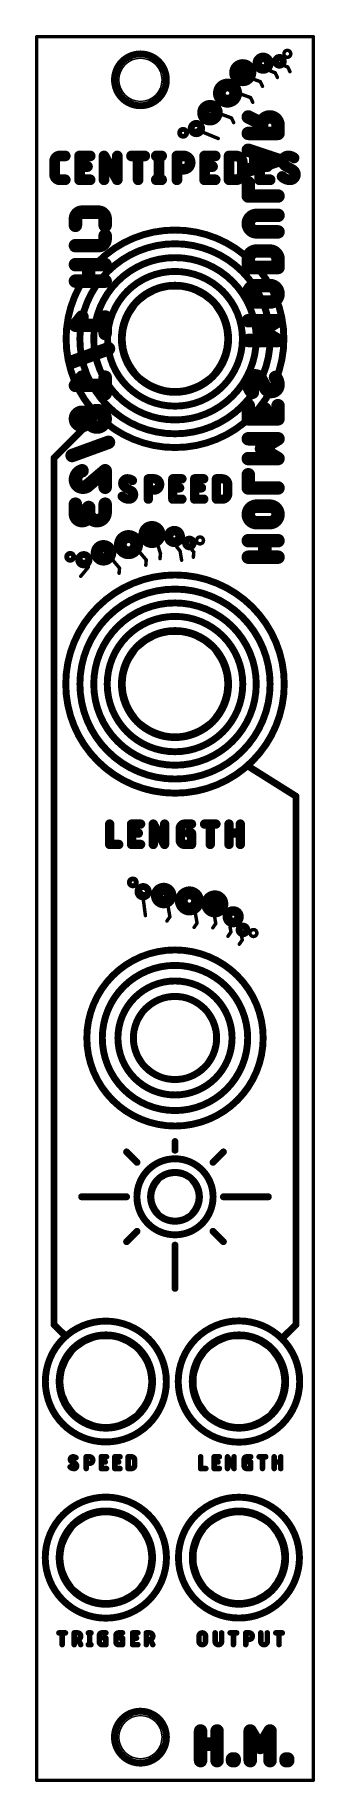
# Model space of a CAD drawing. Extents: x -0.01 to 0.81, y -0.01 to 5.06.
import ezdxf

# ---------------------------------------------------------------- set-up
doc = ezdxf.new("R2010")
doc.units = 0
for name, color, linetype in [('1', 12, 'CONTINUOUS'), ('16', 132, 'CONTINUOUS'), ('20', 31, 'CONTINUOUS'), ('25', 253, 'CONTINUOUS'), ('26', 253, 'CONTINUOUS')]:
    doc.layers.add(name, color=color, linetype=linetype)

msp = doc.modelspace()

# ---------------------------------------------------------------- linework, layer by layer
at = {"layer": '1', "const_width": 0.01}
for points in [[(0, 0), (0, 5.05)], [(0, 5.05), (0.8, 5.05)], [(0.8, 5.05), (0.8, 0)], [(0.8, 0), (0, 0)]]:
    msp.add_lwpolyline(points, dxfattribs=at)
at = {"layer": '1', "const_width": 0.005}
for points in [[(0.0025, 5.05, 1), (-0.0025, 5.05)], [(0, 5.0525, 1), (0, 5.0475)], [(0.8025, 5.05, 1), (0.7975, 5.05)], [(0.8, 5.0475, 1), (0.8, 5.0525)], [(0, 0.0025, 1), (0, -0.0025)], [(-0.0025, 0, 1), (0.0025, 0)], [(0.7975, 0, 1), (0.8025, 0)], [(0.8, -0.0025, 1), (0.8, 0.0025)]]:
    msp.add_lwpolyline(points, format="xyb", dxfattribs=at)
at = {"layer": '16', "const_width": 0.01}
for points in [[(0, 0), (0, 5.05)], [(0, 5.05), (0.8, 5.05)], [(0.8, 5.05), (0.8, 0)], [(0.8, 0), (0, 0)]]:
    msp.add_lwpolyline(points, dxfattribs=at)
at = {"layer": '16', "const_width": 0.005}
for points in [[(0.0025, 5.05, 1), (-0.0025, 5.05)], [(0, 5.0525, 1), (0, 5.0475)], [(0.8025, 5.05, 1), (0.7975, 5.05)], [(0.8, 5.0475, 1), (0.8, 5.0525)], [(0, 0.0025, 1), (0, -0.0025)], [(-0.0025, 0, 1), (0.0025, 0)], [(0.7975, 0, 1), (0.8025, 0)], [(0.8, -0.0025, 1), (0.8, 0.0025)]]:
    msp.add_lwpolyline(points, format="xyb", dxfattribs=at)
at = {"layer": '20', "const_width": 0.006}
for points in [[(0, 0), (0, 5.05)], [(0.8, 5.05), (0, 5.05)], [(0.8, 5.05), (0.8, 0)], [(0.8, 0), (0, 0)]]:
    msp.add_lwpolyline(points, dxfattribs=at)
at = {"layer": '20', "const_width": 0.003}
for points in [[(0.0015, 5.05, 1), (-0.0015, 5.05)], [(0, 5.0515, 1), (0, 5.0485)], [(0.8015, 5.05, 1), (0.7985, 5.05)], [(0.8, 5.0485, 1), (0.8, 5.0515)], [(0, 0.0015, 1), (0, -0.0015)], [(-0.0015, 0, 1), (0.0015, 0)], [(0.7985, 0, 1), (0.8015, 0)], [(0.8, -0.0015, 1), (0.8, 0.0015)]]:
    msp.add_lwpolyline(points, format="xyb", dxfattribs=at)
at = {"layer": '20'}
for centre, radius in [((0.3, 4.925), 0.0625), ((0.4, 4.175), 0.145), ((0.4, 3.175), 0.145), ((0.4, 2.15), 0.1125), ((0.4, 1.69), 0.0625), ((0.2, 1.155), 0.125), ((0.585, 1.155), 0.125), ((0.2, 0.645), 0.125), ((0.585, 0.645), 0.125), ((0.3, 0.125), 0.0625)]:
    msp.add_circle(centre, radius, dxfattribs=at)
at = {"layer": '25'}
for points, const_width in [([(0.3, 4.85, 1), (0.3, 5, 1), (0.3, 4.85)], 0.02), ([(0.724988, 4.995374, 1), (0.724988, 5.005374, 1), (0.724988, 4.995374)], 0.02), ([(0.595992, 4.916584, 1), (0.595992, 4.974893, 1), (0.595992, 4.916584)], 0.02), ([(0.595992, 4.929927, 1), (0.595992, 4.96155, 1), (0.595992, 4.929927)], 0.02), ([(0.595992, 4.935739, 1), (0.595992, 4.955739, 1), (0.595992, 4.935739)], 0.02), ([(0.654902, 4.952593, 1), (0.654902, 4.993824, 1), (0.654902, 4.952593)], 0.02), ([(0.654902, 4.966138, 1), (0.654902, 4.98028, 1), (0.654902, 4.966138)], 0.02), ([(0.702025, 4.967452, 1), (0.702025, 4.989812, 1), (0.702025, 4.967452)], 0.02), ([(0.713751, 4.9695, 1), (0.712041, 4.964801)], 0.005), ([(0.728451, 4.96337, 1), (0.72392, 4.961257)], 0.005), ([(0.72533, 4.959964, 1), (0.72704, 4.964663)], 0.005), ([(0.551874, 4.854532, 1), (0.551874, 4.918563, 1), (0.551874, 4.854532)], 0.02), ([(0.551874, 4.870736, 1), (0.551874, 4.902359, 1), (0.551874, 4.870736)], 0.02), ([(0.627652, 4.929351, 1), (0.625942, 4.924652)], 0.005), ([(0.648996, 4.920803, 1), (0.644465, 4.91869)], 0.005), ([(0.645876, 4.917397, 1), (0.647586, 4.922096)], 0.005), ([(0.650804, 4.905095, 1), (0.655336, 4.907208)], 0.005), ([(0.677499, 4.952595, 1), (0.675789, 4.947896)], 0.005), ([(0.692199, 4.946465, 1), (0.687667, 4.944352)], 0.005), ([(0.689078, 4.94306, 1), (0.690788, 4.947758)], 0.005), ([(0.694006, 4.930758, 1), (0.698538, 4.932871)], 0.005), ([(0.730259, 4.947662, 1), (0.73479, 4.949775)], 0.005), ([(0.501111, 4.802849, 1), (0.501111, 4.856701, 1), (0.501111, 4.802849)], 0.02), ([(0.551874, 4.881548, 1), (0.551874, 4.891548, 1), (0.551874, 4.881548)], 0.02), ([(0.592902, 4.885562, 1), (0.591192, 4.880864)], 0.005), ([(0.620891, 4.874596, 1), (0.61636, 4.872483)], 0.005), ([(0.61777, 4.87119, 1), (0.619481, 4.875888)], 0.005), ([(0.622699, 4.858888, 1), (0.62723, 4.861001)], 0.005), ([(0.461829, 4.768873, 1), (0.461829, 4.798873, 1), (0.461829, 4.768873)], 0.02), ([(0.501111, 4.818595, 1), (0.501111, 4.840955, 1), (0.501111, 4.818595)], 0.02), ([(0.537607, 4.826677, 1), (0.535897, 4.821978)], 0.005), ([(0.565597, 4.81571, 1), (0.561065, 4.813597)], 0.005), ([(0.562476, 4.812304, 1), (0.564186, 4.817003)], 0.005), ([(0.423464, 4.764429, 1), (0.423464, 4.778571, 1), (0.423464, 4.764429)], 0.02), ([(0.459716, 4.783405, 1), (0.459716, 4.793405, 1), (0.459716, 4.783405)], 0.02), ([(0.484836, 4.774395, 1), (0.482917, 4.769778)], 0.005), ([(0.524041, 4.752691, 1), (0.525959, 4.757309)], 0.005), ([(0.567404, 4.800003, 1), (0.571936, 4.802116)], 0.005), ([(0.06716, 4.7045, 0.414211), (0.051826, 4.689167)], 0.031), ([(0.06716, 4.71225, 1), (0.06716, 4.69675)], 0.0155), ([(0.06716, 4.69675, 1), (0.06716, 4.71225)], 0.0155), ([(0.082493, 4.69675, 1), (0.082493, 4.71225)], 0.0155), ([(0.13166, 4.7045, 1), (0.11616, 4.7045)], 0.0155), ([(0.12391, 4.71225, 1), (0.12391, 4.69675)], 0.0155), ([(0.154576, 4.69675, 1), (0.154576, 4.71225)], 0.0155), ([(0.202472, 4.7045, 1), (0.186972, 4.7045)], 0.0155), ([(0.201496, 4.708264, 1), (0.187947, 4.700736)], 0.0155), ([(0.240805, 4.7045, 1), (0.225305, 4.7045)], 0.0155), ([(0.274181, 4.71225, 1), (0.274181, 4.69675)], 0.0155), ([(0.301098, 4.7045, 1), (0.285598, 4.7045)], 0.0155), ([(0.312515, 4.69675, 1), (0.312515, 4.71225)], 0.0155), ([(0.345961, 4.71225, 1), (0.345961, 4.69675)], 0.0155), ([(0.361378, 4.7045, 1), (0.345878, 4.7045)], 0.0155), ([(0.361294, 4.69675, 1), (0.361294, 4.71225)], 0.0155), ([(0.413304, 4.7045, 1), (0.397804, 4.7045)], 0.0155), ([(0.405554, 4.71225, 1), (0.405554, 4.69675)], 0.0155), ([(0.424721, 4.666167, 1), (0.424721, 4.7045)], 0.031), ([(0.424721, 4.71225, 1), (0.424721, 4.69675)], 0.0155), ([(0.424721, 4.69675, 1), (0.424721, 4.71225)], 0.0155), ([(0.493339, 4.7045, 1), (0.477839, 4.7045)], 0.0155), ([(0.485589, 4.71225, 1), (0.485589, 4.69675)], 0.0155), ([(0.516255, 4.69675, 1), (0.516255, 4.71225)], 0.0155), ([(0.564151, 4.7045, 1), (0.548651, 4.7045)], 0.0155), ([(0.556401, 4.71225, 1), (0.556401, 4.69675)], 0.0155), ([(0.594734, 4.685333, 0.414214), (0.575567, 4.7045)], 0.031), ([(0.575567, 4.71225, 1), (0.575567, 4.69675)], 0.0155), ([(0.575567, 4.69675, 1), (0.575567, 4.71225)], 0.0155), ([(0.652258, 4.7045, 1), (0.636758, 4.7045)], 0.0155), ([(0.644508, 4.71225, 1), (0.644508, 4.69675)], 0.0155), ([(0.675175, 4.69675, 1), (0.675175, 4.71225)], 0.0155), ([(0.72709, 4.7045, 0.414214), (0.711757, 4.689167)], 0.031), ([(0.74434, 4.69875, 0.162278), (0.72709, 4.7045)], 0.031), ([(0.72709, 4.71225, 1), (0.72709, 4.69675)], 0.0155), ([(0.72709, 4.69675, 1), (0.72709, 4.71225)], 0.0155), ([(0.73969, 4.69255, 1), (0.74899, 4.70495)], 0.0155), ([(0.059576, 4.689167, 1), (0.044076, 4.689167)], 0.0155), ([(0.044076, 4.689167, 1), (0.059576, 4.689167)], 0.0155), ([(0.051826, 4.650833, 0.414214), (0.06716, 4.6355)], 0.031), ([(0.059576, 4.650833, 1), (0.044076, 4.650833)], 0.0155), ([(0.044076, 4.650833, 1), (0.059576, 4.650833)], 0.0155), ([(0.12391, 4.681583, 1), (0.12391, 4.666083)], 0.0155), ([(0.14691, 4.666083, 1), (0.14691, 4.681583)], 0.0155), ([(0.405554, 4.673917, 1), (0.405554, 4.658417)], 0.0155), ([(0.424721, 4.673917, 1), (0.424721, 4.658417)], 0.0155), ([(0.424721, 4.658417, 1), (0.424721, 4.673917)], 0.0155), ([(0.485589, 4.681583, 1), (0.485589, 4.666083)], 0.0155), ([(0.508589, 4.666083, 1), (0.508589, 4.681583)], 0.0155), ([(0.575567, 4.6355, 0.414214), (0.594734, 4.654667)], 0.031), ([(0.602484, 4.685333, 1), (0.586984, 4.685333)], 0.0155), ([(0.586984, 4.685333, 1), (0.602484, 4.685333)], 0.0155), ([(0.602484, 4.654667, 1), (0.586984, 4.654667)], 0.0155), ([(0.586984, 4.654667, 1), (0.602484, 4.654667)], 0.0155), ([(0.644508, 4.681583, 1), (0.644508, 4.666083)], 0.0155), ([(0.667508, 4.666083, 1), (0.667508, 4.681583)], 0.0155), ([(0.70984, 4.645083, 0.200003), (0.73284, 4.6355)], 0.031), ([(0.715343, 4.65054, 1), (0.704337, 4.639626)], 0.0155), ([(0.711757, 4.689167, 0.265567), (0.719424, 4.67575)], 0.031), ([(0.719507, 4.689167, 1), (0.704007, 4.689167)], 0.0155), ([(0.704007, 4.689167, 1), (0.719507, 4.689167)], 0.0155), ([(0.723135, 4.682554, 1), (0.715712, 4.668946)], 0.0155), ([(0.715489, 4.669073, 1), (0.723358, 4.682427)], 0.0155), ([(0.73284, 4.6355, 0.414211), (0.748174, 4.650833)], 0.031), ([(0.744441, 4.670927, 1), (0.736572, 4.657573)], 0.0155), ([(0.748174, 4.650833, 0.265565), (0.740507, 4.66425)], 0.031), ([(0.736796, 4.657446, 1), (0.744218, 4.671054)], 0.0155), ([(0.755924, 4.650833, 1), (0.740424, 4.650833)], 0.0155), ([(0.740424, 4.650833, 1), (0.755924, 4.650833)], 0.0155), ([(0.06716, 4.64325, 1), (0.06716, 4.62775)], 0.0155), ([(0.06716, 4.62775, 1), (0.06716, 4.64325)], 0.0155), ([(0.082493, 4.62775, 1), (0.082493, 4.64325)], 0.0155), ([(0.12391, 4.64325, 1), (0.12391, 4.62775)], 0.0155), ([(0.11616, 4.6355, 1), (0.13166, 4.6355)], 0.0155), ([(0.154576, 4.62775, 1), (0.154576, 4.64325)], 0.0155), ([(0.186972, 4.6355, 1), (0.202472, 4.6355)], 0.0155), ([(0.225305, 4.6355, 1), (0.240805, 4.6355)], 0.0155), ([(0.22628, 4.631736, 1), (0.23983, 4.639264)], 0.0155), ([(0.285598, 4.6355, 1), (0.301098, 4.6355)], 0.0155), ([(0.345961, 4.64325, 1), (0.345961, 4.62775)], 0.0155), ([(0.345878, 4.6355, 1), (0.361378, 4.6355)], 0.0155), ([(0.361294, 4.62775, 1), (0.361294, 4.64325)], 0.0155), ([(0.397804, 4.6355, 1), (0.413304, 4.6355)], 0.0155), ([(0.485589, 4.64325, 1), (0.485589, 4.62775)], 0.0155), ([(0.477839, 4.6355, 1), (0.493339, 4.6355)], 0.0155), ([(0.516255, 4.62775, 1), (0.516255, 4.64325)], 0.0155), ([(0.556401, 4.64325, 1), (0.556401, 4.62775)], 0.0155), ([(0.548651, 4.6355, 1), (0.564151, 4.6355)], 0.0155), ([(0.575567, 4.64325, 1), (0.575567, 4.62775)], 0.0155), ([(0.575567, 4.62775, 1), (0.575567, 4.64325)], 0.0155), ([(0.644508, 4.64325, 1), (0.644508, 4.62775)], 0.0155), ([(0.636758, 4.6355, 1), (0.652258, 4.6355)], 0.0155), ([(0.675175, 4.62775, 1), (0.675175, 4.64325)], 0.0155), ([(0.73284, 4.64325, 1), (0.73284, 4.62775)], 0.0155), ([(0.73284, 4.62775, 1), (0.73284, 4.64325)], 0.0155), ([(0.4, 3.86, 1), (0.4, 4.49, 1), (0.4, 3.86)], 0.02), ([(0.4, 3.899818, 1), (0.4, 4.450182, 1), (0.4, 3.899818)], 0.02), ([(0.4, 3.939947, 1), (0.4, 4.410053, 1), (0.4, 3.939947)], 0.02), ([(0.4, 3.979936, 1), (0.4, 4.370064, 1), (0.4, 3.979936)], 0.02), ([(0.4, 4.019919, 1), (0.4, 4.330081, 1), (0.4, 4.019919)], 0.02), ([(0.173536, 3.946464, 1), (0.166464, 3.953536)], 0.01), ([(0.046464, 3.833536, 1), (0.053536, 3.826464)], 0.01), ([(0.055, 3.83, 1), (0.045, 3.83)], 0.01), ([(0.262121, 3.7695, 0.414214), (0.24901, 3.756389)], 0.027), ([(0.24901, 3.756389, 0.265568), (0.255566, 3.744917)], 0.027), ([(0.25576, 3.756389, 1), (0.24226, 3.756389)], 0.0135), ([(0.24226, 3.756389, 1), (0.25576, 3.756389)], 0.0135), ([(0.258798, 3.750842, 1), (0.252334, 3.738991)], 0.0135), ([(0.252139, 3.739101, 1), (0.258993, 3.750732)], 0.0135), ([(0.276871, 3.764583, 0.162278), (0.262121, 3.7695)], 0.027), ([(0.262121, 3.77625, 1), (0.262121, 3.76275)], 0.0135), ([(0.262121, 3.76275, 1), (0.262121, 3.77625)], 0.0135), ([(0.277021, 3.740899, 1), (0.270167, 3.729268)], 0.0135), ([(0.280149, 3.723611, 0.265561), (0.273594, 3.735083)], 0.027), ([(0.270361, 3.729157, 1), (0.276826, 3.741009)], 0.0135), ([(0.272821, 3.759183, 1), (0.280921, 3.769983)], 0.0135), ([(0.329563, 3.7695, 1), (0.316063, 3.7695)], 0.0135), ([(0.322813, 3.77625, 1), (0.322813, 3.76275)], 0.0135), ([(0.322813, 3.743472, 1), (0.322813, 3.729972)], 0.0135), ([(0.339202, 3.736722, 1), (0.339202, 3.7695)], 0.027), ([(0.339202, 3.77625, 1), (0.339202, 3.76275)], 0.0135), ([(0.339202, 3.743472, 1), (0.339202, 3.729972)], 0.0135), ([(0.339202, 3.76275, 1), (0.339202, 3.77625)], 0.0135), ([(0.339202, 3.729972, 1), (0.339202, 3.743472)], 0.0135), ([(0.40047, 3.7695, 1), (0.38697, 3.7695)], 0.0135), ([(0.39372, 3.77625, 1), (0.39372, 3.76275)], 0.0135), ([(0.39372, 3.750028, 1), (0.39372, 3.736528)], 0.0135), ([(0.413386, 3.736528, 1), (0.413386, 3.750028)], 0.0135), ([(0.419942, 3.76275, 1), (0.419942, 3.77625)], 0.0135), ([(0.463724, 3.7695, 1), (0.450224, 3.7695)], 0.0135), ([(0.456974, 3.77625, 1), (0.456974, 3.76275)], 0.0135), ([(0.456974, 3.750028, 1), (0.456974, 3.736528)], 0.0135), ([(0.47664, 3.736528, 1), (0.47664, 3.750028)], 0.0135), ([(0.483196, 3.76275, 1), (0.483196, 3.77625)], 0.0135), ([(0.526601, 3.7695, 1), (0.513101, 3.7695)], 0.0135), ([(0.519851, 3.77625, 1), (0.519851, 3.76275)], 0.0135), ([(0.552629, 3.753111, 0.414214), (0.53624, 3.7695)], 0.027), ([(0.53624, 3.77625, 1), (0.53624, 3.76275)], 0.0135), ([(0.53624, 3.76275, 1), (0.53624, 3.77625)], 0.0135), ([(0.559379, 3.753111, 1), (0.545879, 3.753111)], 0.0135), ([(0.545879, 3.753111, 1), (0.559379, 3.753111)], 0.0135), ([(0.247371, 3.718694, 0.200005), (0.267038, 3.7105)], 0.027), ([(0.252164, 3.723447, 1), (0.242578, 3.713941)], 0.0135), ([(0.267038, 3.7105, 0.414211), (0.280149, 3.723611)], 0.027), ([(0.267038, 3.71725, 1), (0.267038, 3.70375)], 0.0135), ([(0.267038, 3.70375, 1), (0.267038, 3.71725)], 0.0135), ([(0.286899, 3.723611, 1), (0.273399, 3.723611)], 0.0135), ([(0.273399, 3.723611, 1), (0.286899, 3.723611)], 0.0135), ([(0.316063, 3.7105, 1), (0.329563, 3.7105)], 0.0135), ([(0.39372, 3.71725, 1), (0.39372, 3.70375)], 0.0135), ([(0.38697, 3.7105, 1), (0.40047, 3.7105)], 0.0135), ([(0.419942, 3.70375, 1), (0.419942, 3.71725)], 0.0135), ([(0.456974, 3.71725, 1), (0.456974, 3.70375)], 0.0135), ([(0.450224, 3.7105, 1), (0.463724, 3.7105)], 0.0135), ([(0.483196, 3.70375, 1), (0.483196, 3.71725)], 0.0135), ([(0.519851, 3.71725, 1), (0.519851, 3.70375)], 0.0135), ([(0.513101, 3.7105, 1), (0.526601, 3.7105)], 0.0135), ([(0.53624, 3.7105, 0.414214), (0.552629, 3.726889)], 0.027), ([(0.53624, 3.71725, 1), (0.53624, 3.70375)], 0.0135), ([(0.53624, 3.70375, 1), (0.53624, 3.71725)], 0.0135), ([(0.559379, 3.726889, 1), (0.545879, 3.726889)], 0.0135), ([(0.545879, 3.726889, 1), (0.559379, 3.726889)], 0.0135), ([(0.333345, 3.57899, 1), (0.333345, 3.637299, 1), (0.333345, 3.57899)], 0.02), ([(0.265542, 3.546927, 1), (0.265542, 3.610958, 1), (0.265542, 3.546927)], 0.02), ([(0.265542, 3.563131, 1), (0.265542, 3.594754, 1), (0.265542, 3.563131)], 0.02), ([(0.265542, 3.573943, 1), (0.265542, 3.583943, 1), (0.265542, 3.573943)], 0.02), ([(0.333345, 3.592333, 1), (0.333345, 3.623955, 1), (0.333345, 3.592333)], 0.02), ([(0.333345, 3.598144, 1), (0.333345, 3.618144, 1), (0.333345, 3.598144)], 0.02), ([(0.398097, 3.581863, 1), (0.398097, 3.623094, 1), (0.398097, 3.581863)], 0.02), ([(0.398097, 3.595408, 1), (0.398097, 3.60955, 1), (0.398097, 3.595408)], 0.02), ([(0.441619, 3.572434, 1), (0.441619, 3.594794, 1), (0.441619, 3.572434)], 0.02), ([(0.472376, 3.585961, 1), (0.472376, 3.595961, 1), (0.472376, 3.585961)], 0.02), ([(0.096812, 3.536442, 1), (0.096812, 3.550584, 1), (0.096812, 3.536442)], 0.02), ([(0.136224, 3.520046, 1), (0.136224, 3.550046, 1), (0.136224, 3.520046)], 0.02), ([(0.13666, 3.535027, 1), (0.13666, 3.545027, 1), (0.13666, 3.535027)], 0.02), ([(0.193193, 3.528232, 1), (0.193193, 3.582083, 1), (0.193193, 3.528232)], 0.02), ([(0.193193, 3.543977, 1), (0.193193, 3.566338, 1), (0.193193, 3.543977)], 0.02), ([(0.30058, 3.557575, 1), (0.29675, 3.554361)], 0.005), ([(0.353039, 3.577266, 1), (0.348269, 3.575765)], 0.005), ([(0.360467, 3.553037, 1), (0.355486, 3.553473)], 0.005), ([(0.355592, 3.552504, 1), (0.360361, 3.554005)], 0.005), ([(0.40736, 3.573329, 1), (0.40353, 3.570115)], 0.005), ([(0.416999, 3.561311, 1), (0.412071, 3.560465)], 0.005), ([(0.41262, 3.559281, 1), (0.41645, 3.562495)], 0.005), ([(0.447208, 3.569842, 1), (0.443377, 3.566629)], 0.005), ([(0.450585, 3.542677, 1), (0.455566, 3.542241)], 0.005), ([(0.456873, 3.557184, 1), (0.451893, 3.55762)], 0.005), ([(0.452468, 3.555795, 1), (0.456298, 3.559009)], 0.005), ([(0.4, 2.85901, 1), (0.4, 3.49099, 1), (0.4, 2.85901)], 0.02), ([(0.151346, 3.512217, 1), (0.147501, 3.515413)], 0.005), ([(0.223251, 3.534226, 1), (0.219421, 3.531012)], 0.005), ([(0.235719, 3.496227, 1), (0.2407, 3.495791)], 0.005), ([(0.242007, 3.510734, 1), (0.237026, 3.51117)], 0.005), ([(0.237602, 3.509345, 1), (0.241432, 3.512559)], 0.005), ([(0.313048, 3.519576, 1), (0.318029, 3.51914)], 0.005), ([(0.319337, 3.534083, 1), (0.314356, 3.534519)], 0.005), ([(0.314931, 3.532694, 1), (0.318761, 3.535908)], 0.005), ([(0.354179, 3.53853, 1), (0.35916, 3.538094)], 0.005), ([(0.416732, 3.5333, 1), (0.42166, 3.534146)], 0.005), ([(0.4, 2.899955, 1), (0.4, 3.450045, 1), (0.4, 2.899955)], 0.02), ([(0.125331, 3.488736, 1), (0.129177, 3.48554)], 0.005), ([(0.4, 2.94, 1), (0.4, 3.41, 1), (0.4, 2.94)], 0.02), ([(0.4, 2.978977, 1), (0.4, 3.371023, 1), (0.4, 2.978977)], 0.02), ([(0.4, 3.02, 1), (0.4, 3.33, 1), (0.4, 3.02)], 0.02), ([(0.617664, 2.939231, 1), (0.612336, 2.930769)], 0.01), ([(0.755, 2.85, 1), (0.745, 2.85)], 0.01), ([(0.747336, 2.845769, 1), (0.752664, 2.854231)], 0.01), ([(0.217817, 2.7695, 1), (0.204317, 2.7695)], 0.0135), ([(0.281071, 2.7695, 1), (0.267571, 2.7695)], 0.0135), ([(0.274321, 2.77625, 1), (0.274321, 2.76275)], 0.0135), ([(0.274321, 2.750028, 1), (0.274321, 2.736528)], 0.0135), ([(0.293988, 2.736528, 1), (0.293988, 2.750028)], 0.0135), ([(0.300544, 2.76275, 1), (0.300544, 2.77625)], 0.0135), ([(0.343949, 2.7695, 1), (0.330449, 2.7695)], 0.0135), ([(0.343099, 2.772778, 1), (0.331298, 2.766222)], 0.0135), ([(0.376726, 2.7695, 1), (0.363226, 2.7695)], 0.0135), ([(0.428161, 2.7695, 0.414211), (0.41505, 2.756389)], 0.027), ([(0.4218, 2.756389, 1), (0.4083, 2.756389)], 0.0135), ([(0.4083, 2.756389, 1), (0.4218, 2.756389)], 0.0135), ([(0.41505, 2.723611, 0.414214), (0.428161, 2.7105)], 0.027), ([(0.4218, 2.723611, 1), (0.4083, 2.723611)], 0.0135), ([(0.428161, 2.77625, 1), (0.428161, 2.76275)], 0.0135), ([(0.428161, 2.76275, 1), (0.428161, 2.77625)], 0.0135), ([(0.437994, 2.750028, 1), (0.437994, 2.736528)], 0.0135), ([(0.454578, 2.743278, 1), (0.441078, 2.743278)], 0.0135), ([(0.447828, 2.76275, 1), (0.447828, 2.77625)], 0.0135), ([(0.447828, 2.736528, 1), (0.447828, 2.750028)], 0.0135), ([(0.485602, 2.77625, 1), (0.485602, 2.76275)], 0.0135), ([(0.508741, 2.7695, 1), (0.495241, 2.7695)], 0.0135), ([(0.51838, 2.76275, 1), (0.51838, 2.77625)], 0.0135), ([(0.562905, 2.7695, 1), (0.549405, 2.7695)], 0.0135), ([(0.556155, 2.750028, 1), (0.556155, 2.736528)], 0.0135), ([(0.595683, 2.7695, 1), (0.582183, 2.7695)], 0.0135), ([(0.588933, 2.736528, 1), (0.588933, 2.750028)], 0.0135), ([(0.211067, 2.71725, 1), (0.211067, 2.70375)], 0.0135), ([(0.204317, 2.7105, 1), (0.217817, 2.7105)], 0.0135), ([(0.237289, 2.70375, 1), (0.237289, 2.71725)], 0.0135), ([(0.274321, 2.71725, 1), (0.274321, 2.70375)], 0.0135), ([(0.267571, 2.7105, 1), (0.281071, 2.7105)], 0.0135), ([(0.300544, 2.70375, 1), (0.300544, 2.71725)], 0.0135), ([(0.330449, 2.7105, 1), (0.343949, 2.7105)], 0.0135), ([(0.363226, 2.7105, 1), (0.376726, 2.7105)], 0.0135), ([(0.364076, 2.707222, 1), (0.375877, 2.713778)], 0.0135), ([(0.4083, 2.723611, 1), (0.4218, 2.723611)], 0.0135), ([(0.428161, 2.71725, 1), (0.428161, 2.70375)], 0.0135), ([(0.428161, 2.70375, 1), (0.428161, 2.71725)], 0.0135), ([(0.441078, 2.7105, 1), (0.454578, 2.7105)], 0.0135), ([(0.447828, 2.70375, 1), (0.447828, 2.71725)], 0.0135), ([(0.495241, 2.7105, 1), (0.508741, 2.7105)], 0.0135), ([(0.549405, 2.7105, 1), (0.562905, 2.7105)], 0.0135), ([(0.582183, 2.7105, 1), (0.595683, 2.7105)], 0.0135), ([(0.277948, 2.593573, 1), (0.277948, 2.607715, 1), (0.277948, 2.593573)], 0.02), ([(0.307846, 2.558606, 1), (0.307846, 2.588606, 1), (0.307846, 2.558606)], 0.02), ([(0.310714, 2.572701, 1), (0.310714, 2.582701, 1), (0.310714, 2.572701)], 0.02), ([(0.367239, 2.535612, 1), (0.367239, 2.589464, 1), (0.367239, 2.535612)], 0.02), ([(0.367239, 2.551358, 1), (0.367239, 2.573718, 1), (0.367239, 2.551358)], 0.02), ([(0.441787, 2.514946, 1), (0.441787, 2.578977, 1), (0.441787, 2.514946)], 0.02), ([(0.311141, 2.548942, 1), (0.306183, 2.548295)], 0.005), ([(0.382804, 2.529381, 1), (0.37788, 2.528513)], 0.005), ([(0.441787, 2.531151, 1), (0.441787, 2.562773, 1), (0.441787, 2.531151)], 0.02), ([(0.441787, 2.541962, 1), (0.441787, 2.551962, 1), (0.441787, 2.541962)], 0.02), ([(0.515107, 2.509195, 1), (0.515107, 2.567504, 1), (0.515107, 2.509195)], 0.02), ([(0.515107, 2.522539, 1), (0.515107, 2.554161, 1), (0.515107, 2.522539)], 0.02), ([(0.515107, 2.52835, 1), (0.515107, 2.54835, 1), (0.515107, 2.52835)], 0.02), ([(0.568352, 2.480452, 1), (0.568352, 2.521683, 1), (0.568352, 2.480452)], 0.02), ([(0.311947, 2.504138, 1), (0.316905, 2.504785)], 0.005), ([(0.374602, 2.490239, 1), (0.378697, 2.487372)], 0.005), ([(0.382791, 2.500659, 1), (0.387715, 2.501527)], 0.005), ([(0.387301, 2.499659, 1), (0.383205, 2.502527)], 0.005), ([(0.461448, 2.510938, 1), (0.456523, 2.51007)], 0.005), ([(0.461435, 2.482215, 1), (0.466359, 2.483083)], 0.005), ([(0.465945, 2.481215, 1), (0.461849, 2.484083)], 0.005), ([(0.516745, 2.502738, 1), (0.511821, 2.50187)], 0.005), ([(0.515504, 2.480979, 1), (0.520428, 2.481847)], 0.005), ([(0.520014, 2.479979, 1), (0.515918, 2.482847)], 0.005), ([(0.568352, 2.493996, 1), (0.568352, 2.508138, 1), (0.568352, 2.493996)], 0.02), ([(0.59661, 2.451789, 1), (0.59661, 2.474149, 1), (0.59661, 2.451789)], 0.02), ([(0.453245, 2.471796, 1), (0.457341, 2.468928)], 0.005), ([(0.507315, 2.470559, 1), (0.51141, 2.467692)], 0.005), ([(0.55114, 2.445976, 1), (0.555236, 2.443108)], 0.005), ([(0.561798, 2.471191, 1), (0.556874, 2.470323)], 0.005), ([(0.55933, 2.456395, 1), (0.564254, 2.457264)], 0.005), ([(0.56384, 2.455396, 1), (0.559744, 2.458264)], 0.005), ([(0.594564, 2.448248, 1), (0.58964, 2.44738)], 0.005), ([(0.592096, 2.433452, 1), (0.59702, 2.434321)], 0.005), ([(0.596606, 2.432453, 1), (0.59251, 2.435321)], 0.005), ([(0.62692, 2.448953, 1), (0.62692, 2.458953, 1), (0.62692, 2.448953)], 0.02), ([(0.4, 1.895, 1), (0.4, 2.405, 1), (0.4, 1.895)], 0.02), ([(0.583906, 2.423033, 1), (0.588002, 2.420165)], 0.005), ([(0.4, 1.939762, 1), (0.4, 2.360238, 1), (0.4, 1.939762)], 0.02), ([(0.4, 1.984924, 1), (0.4, 2.315076, 1), (0.4, 1.984924)], 0.02), ([(0.4, 2.029584, 1), (0.4, 2.270416, 1), (0.4, 2.029584)], 0.02), ([(0.263536, 1.823536, 1), (0.256464, 1.816464)], 0.01), ([(0.405, 1.85, 1), (0.395, 1.85)], 0.01), ([(0.395, 1.825, 1), (0.405, 1.825)], 0.01), ([(0.543536, 1.816464, 1), (0.536464, 1.823536)], 0.01), ([(0.4, 1.579886, 1), (0.4, 1.800114, 1), (0.4, 1.579886)], 0.02), ([(0.286464, 1.786464, 1), (0.293536, 1.793536)], 0.01), ([(0.506464, 1.793536, 1), (0.513536, 1.786464)], 0.01), ([(0.4, 1.619289, 1), (0.4, 1.760711, 1), (0.4, 1.619289)], 0.02), ([(0.13, 1.695, 1), (0.13, 1.685)], 0.01), ([(0.26, 1.685, 1), (0.26, 1.695)], 0.01), ([(0.54, 1.695, 1), (0.54, 1.685)], 0.01), ([(0.67, 1.685, 1), (0.67, 1.695)], 0.01), ([(0.293536, 1.586464, 1), (0.286464, 1.593536)], 0.01), ([(0.513536, 1.593536, 1), (0.506464, 1.586464)], 0.01), ([(0.256464, 1.563536, 1), (0.263536, 1.556464)], 0.01), ([(0.405, 1.55, 1), (0.395, 1.55)], 0.01), ([(0.536464, 1.556464, 1), (0.543536, 1.563536)], 0.01), ([(0.395, 1.425, 1), (0.405, 1.425)], 0.01), ([(0.2, 0.98, 1), (0.2, 1.33, 1), (0.2, 0.98)], 0.02), ([(0.053536, 1.323536, 1), (0.046464, 1.316464)], 0.01), ([(0.045, 1.32, 1), (0.055, 1.32)], 0.01), ([(0.585, 0.979358, 1), (0.585, 1.330642, 1), (0.585, 0.979358)], 0.02), ([(0.745, 1.32, 1), (0.755, 1.32)], 0.01), ([(0.753536, 1.316464, 1), (0.746464, 1.323536)], 0.01), ([(0.2, 1.019907, 1), (0.2, 1.290093, 1), (0.2, 1.019907)], 0.02), ([(0.076464, 1.286464, 1), (0.083536, 1.293536)], 0.01), ([(0.585, 1.019907, 1), (0.585, 1.290093, 1), (0.585, 1.019907)], 0.02), ([(0.706464, 1.283536, 1), (0.713536, 1.276464)], 0.01), ([(0.096556, 0.907722, 0.200006), (0.107889, 0.903)], 0.016), ([(0.099396, 0.910539, 1), (0.093716, 0.904906)], 0.008), ([(0.105056, 0.937, 0.414214), (0.0975, 0.929444)], 0.016), ([(0.0975, 0.929444, 0.265562), (0.101278, 0.922833)], 0.016), ([(0.1015, 0.929444, 1), (0.0935, 0.929444)], 0.008), ([(0.0935, 0.929444, 1), (0.1015, 0.929444)], 0.008), ([(0.103193, 0.926345, 1), (0.099363, 0.919322)], 0.008), ([(0.099247, 0.919387, 1), (0.103309, 0.926279)], 0.008), ([(0.113556, 0.934167, 0.162282), (0.105056, 0.937)], 0.016), ([(0.105056, 0.941, 1), (0.105056, 0.933)], 0.008), ([(0.107889, 0.903, 0.414209), (0.115445, 0.910555)], 0.016), ([(0.107889, 0.907, 1), (0.107889, 0.899)], 0.008), ([(0.105056, 0.933, 1), (0.105056, 0.941)], 0.008), ([(0.115445, 0.910555, 0.265562), (0.111667, 0.917167)], 0.016), ([(0.113698, 0.920613, 1), (0.109636, 0.91372)], 0.008), ([(0.107889, 0.899, 1), (0.107889, 0.907)], 0.008), ([(0.109752, 0.913655, 1), (0.113582, 0.920678)], 0.008), ([(0.111156, 0.930967, 1), (0.115956, 0.937367)], 0.008), ([(0.119445, 0.910555, 1), (0.111445, 0.910555)], 0.008), ([(0.111445, 0.910556, 1), (0.119445, 0.910555)], 0.008), ([(0.147222, 0.937, 1), (0.139222, 0.937)], 0.008), ([(0.143222, 0.941, 1), (0.143222, 0.933)], 0.008), ([(0.143222, 0.922111, 1), (0.143222, 0.914111)], 0.008), ([(0.152667, 0.918111, 1), (0.152667, 0.937)], 0.016), ([(0.152667, 0.941, 1), (0.152667, 0.933)], 0.008), ([(0.152667, 0.922111, 1), (0.152667, 0.914111)], 0.008), ([(0.152667, 0.933, 1), (0.152667, 0.941)], 0.008), ([(0.152667, 0.914111, 1), (0.152667, 0.922111)], 0.008), ([(0.190778, 0.937, 1), (0.182778, 0.937)], 0.008), ([(0.186778, 0.941, 1), (0.186778, 0.933)], 0.008), ([(0.186778, 0.925889, 1), (0.186778, 0.917889)], 0.008), ([(0.186778, 0.907, 1), (0.186778, 0.899)], 0.008), ([(0.198111, 0.917889, 1), (0.198111, 0.925889)], 0.008), ([(0.201889, 0.933, 1), (0.201889, 0.941)], 0.008), ([(0.201889, 0.899, 1), (0.201889, 0.907)], 0.008), ([(0.229778, 0.937, 1), (0.221778, 0.937)], 0.008), ([(0.225778, 0.941, 1), (0.225778, 0.933)], 0.008), ([(0.225778, 0.925889, 1), (0.225778, 0.917889)], 0.008), ([(0.225778, 0.907, 1), (0.225778, 0.899)], 0.008), ([(0.237111, 0.917889, 1), (0.237111, 0.925889)], 0.008), ([(0.240889, 0.933, 1), (0.240889, 0.941)], 0.008), ([(0.240889, 0.899, 1), (0.240889, 0.907)], 0.008), ([(0.268555, 0.937, 1), (0.260555, 0.937)], 0.008), ([(0.264555, 0.941, 1), (0.264555, 0.933)], 0.008), ([(0.264555, 0.907, 1), (0.264555, 0.899)], 0.008), ([(0.283444, 0.927555, 0.414214), (0.274, 0.937)], 0.016), ([(0.274, 0.941, 1), (0.274, 0.933)], 0.008), ([(0.274, 0.903, 0.414214), (0.283444, 0.912444)], 0.016), ([(0.274, 0.907, 1), (0.274, 0.899)], 0.008), ([(0.274, 0.933, 1), (0.274, 0.941)], 0.008), ([(0.274, 0.899, 1), (0.274, 0.907)], 0.008), ([(0.287444, 0.927555, 1), (0.279444, 0.927555)], 0.008), ([(0.279444, 0.927555, 1), (0.287444, 0.927555)], 0.008), ([(0.287444, 0.912444, 1), (0.279444, 0.912444)], 0.008), ([(0.279444, 0.912444, 1), (0.287444, 0.912444)], 0.008), ([(0.478167, 0.937, 1), (0.470167, 0.937)], 0.008), ([(0.474167, 0.907, 1), (0.474167, 0.899)], 0.008), ([(0.489278, 0.899, 1), (0.489278, 0.907)], 0.008), ([(0.517167, 0.937, 1), (0.509167, 0.937)], 0.008), ([(0.513167, 0.941, 1), (0.513167, 0.933)], 0.008), ([(0.513167, 0.925889, 1), (0.513167, 0.917889)], 0.008), ([(0.513167, 0.907, 1), (0.513167, 0.899)], 0.008), ([(0.5245, 0.917889, 1), (0.5245, 0.925889)], 0.008), ([(0.528278, 0.933, 1), (0.528278, 0.941)], 0.008), ([(0.528278, 0.899, 1), (0.528278, 0.907)], 0.008), ([(0.555441, 0.938943, 1), (0.548448, 0.935057)], 0.008), ([(0.555945, 0.937, 1), (0.547945, 0.937)], 0.008), ([(0.574833, 0.937, 1), (0.566833, 0.937)], 0.008), ([(0.6075, 0.937, 0.414209), (0.599945, 0.929444)], 0.016), ([(0.603945, 0.929444, 1), (0.595945, 0.929444)], 0.008), ([(0.595945, 0.929444, 1), (0.603945, 0.929444)], 0.008), ([(0.599945, 0.910555, 0.414214), (0.6075, 0.903)], 0.016), ([(0.603945, 0.910555, 1), (0.595945, 0.910555)], 0.008), ([(0.595945, 0.910555, 1), (0.603945, 0.910555)], 0.008), ([(0.6075, 0.941, 1), (0.6075, 0.933)], 0.008), ([(0.6075, 0.907, 1), (0.6075, 0.899)], 0.008), ([(0.6075, 0.933, 1), (0.6075, 0.941)], 0.008), ([(0.6075, 0.899, 1), (0.6075, 0.907)], 0.008), ([(0.613167, 0.925889, 1), (0.613167, 0.917889)], 0.008), ([(0.622833, 0.921889, 1), (0.614833, 0.921889)], 0.008), ([(0.618833, 0.933, 1), (0.618833, 0.941)], 0.008), ([(0.618833, 0.917889, 1), (0.618833, 0.925889)], 0.008), ([(0.618833, 0.899, 1), (0.618833, 0.907)], 0.008), ([(0.643445, 0.941, 1), (0.643445, 0.933)], 0.008), ([(0.656889, 0.937, 1), (0.648889, 0.937)], 0.008), ([(0.662333, 0.933, 1), (0.662333, 0.941)], 0.008), ([(0.690945, 0.937, 1), (0.682945, 0.937)], 0.008), ([(0.686945, 0.925889, 1), (0.686945, 0.917889)], 0.008), ([(0.709833, 0.937, 1), (0.701833, 0.937)], 0.008), ([(0.705833, 0.917889, 1), (0.705833, 0.925889)], 0.008), ([(0.139222, 0.903, 1), (0.147222, 0.903)], 0.008), ([(0.182778, 0.903, 1), (0.190778, 0.903)], 0.008), ([(0.221778, 0.903, 1), (0.229778, 0.903)], 0.008), ([(0.260555, 0.903, 1), (0.268555, 0.903)], 0.008), ([(0.470167, 0.903, 1), (0.478167, 0.903)], 0.008), ([(0.509167, 0.903, 1), (0.517167, 0.903)], 0.008), ([(0.547945, 0.903, 1), (0.555945, 0.903)], 0.008), ([(0.566833, 0.903, 1), (0.574833, 0.903)], 0.008), ([(0.567337, 0.901057, 1), (0.57433, 0.904943)], 0.008), ([(0.614833, 0.903, 1), (0.622833, 0.903)], 0.008), ([(0.648889, 0.903, 1), (0.656889, 0.903)], 0.008), ([(0.682945, 0.903, 1), (0.690945, 0.903)], 0.008), ([(0.701833, 0.903, 1), (0.709833, 0.903)], 0.008), ([(0.2, 0.469715, 1), (0.2, 0.820285, 1), (0.2, 0.469715)], 0.02), ([(0.585, 0.47, 1), (0.585, 0.82, 1), (0.585, 0.47)], 0.02), ([(0.2, 0.509907, 1), (0.2, 0.780093, 1), (0.2, 0.509907)], 0.02), ([(0.585, 0.51, 1), (0.585, 0.78, 1), (0.585, 0.51)], 0.02), ([(0.064194, 0.431, 1), (0.064194, 0.423)], 0.008), ([(0.077638, 0.427, 1), (0.069638, 0.427)], 0.008), ([(0.083082, 0.423, 1), (0.083082, 0.431)], 0.008), ([(0.112418, 0.427, 1), (0.104418, 0.427)], 0.008), ([(0.108418, 0.431, 1), (0.108418, 0.423)], 0.008), ([(0.108418, 0.412111, 1), (0.108418, 0.404111)], 0.008), ([(0.117862, 0.408111, 1), (0.117862, 0.427)], 0.016), ([(0.117862, 0.431, 1), (0.117862, 0.423)], 0.008), ([(0.117862, 0.412111, 1), (0.117862, 0.404111)], 0.008), ([(0.123329, 0.4099, 1), (0.116174, 0.406322)], 0.008), ([(0.117862, 0.423, 1), (0.117862, 0.431)], 0.008), ([(0.117862, 0.404111, 1), (0.117862, 0.412111)], 0.008), ([(0.14936, 0.431, 1), (0.14936, 0.423)], 0.008), ([(0.157138, 0.427, 1), (0.149138, 0.427)], 0.008), ([(0.156915, 0.423, 1), (0.156915, 0.431)], 0.008), ([(0.188749, 0.427, 0.414209), (0.181193, 0.419444)], 0.016), ([(0.185193, 0.419444, 1), (0.177193, 0.419444)], 0.008), ([(0.177193, 0.419444, 1), (0.185193, 0.419444)], 0.008), ([(0.181193, 0.400555, 0.414214), (0.188749, 0.393)], 0.016), ([(0.185193, 0.400555, 1), (0.177193, 0.400555)], 0.008), ([(0.188749, 0.431, 1), (0.188749, 0.423)], 0.008), ([(0.188749, 0.423, 1), (0.188749, 0.431)], 0.008), ([(0.194415, 0.415889, 1), (0.194415, 0.407889)], 0.008), ([(0.204082, 0.411889, 1), (0.196082, 0.411889)], 0.008), ([(0.200082, 0.423, 1), (0.200082, 0.431)], 0.008), ([(0.200082, 0.407889, 1), (0.200082, 0.415889)], 0.008), ([(0.236749, 0.427, 0.414209), (0.229193, 0.419444)], 0.016), ([(0.233193, 0.419444, 1), (0.225193, 0.419444)], 0.008), ([(0.225193, 0.419444, 1), (0.233193, 0.419444)], 0.008), ([(0.229193, 0.400555, 0.414214), (0.236749, 0.393)], 0.016), ([(0.233193, 0.400555, 1), (0.225193, 0.400555)], 0.008), ([(0.236749, 0.431, 1), (0.236749, 0.423)], 0.008), ([(0.236749, 0.423, 1), (0.236749, 0.431)], 0.008), ([(0.242415, 0.415889, 1), (0.242415, 0.407889)], 0.008), ([(0.252082, 0.411889, 1), (0.244082, 0.411889)], 0.008), ([(0.248082, 0.423, 1), (0.248082, 0.431)], 0.008), ([(0.248082, 0.407889, 1), (0.248082, 0.415889)], 0.008), ([(0.281415, 0.427, 1), (0.273415, 0.427)], 0.008), ([(0.277415, 0.431, 1), (0.277415, 0.423)], 0.008), ([(0.277415, 0.415889, 1), (0.277415, 0.407889)], 0.008), ([(0.288749, 0.407889, 1), (0.288749, 0.415889)], 0.008), ([(0.292526, 0.423, 1), (0.292526, 0.431)], 0.008), ([(0.320918, 0.427, 1), (0.312918, 0.427)], 0.008), ([(0.316918, 0.431, 1), (0.316918, 0.423)], 0.008), ([(0.316918, 0.412111, 1), (0.316918, 0.404111)], 0.008), ([(0.326362, 0.408111, 1), (0.326362, 0.427)], 0.016), ([(0.326362, 0.431, 1), (0.326362, 0.423)], 0.008), ([(0.326362, 0.412111, 1), (0.326362, 0.404111)], 0.008), ([(0.331829, 0.4099, 1), (0.324673, 0.406322)], 0.008), ([(0.326362, 0.423, 1), (0.326362, 0.431)], 0.008), ([(0.326362, 0.404111, 1), (0.326362, 0.412111)], 0.008), ([(0.488445, 0.417555, 1), (0.469556, 0.417555)], 0.016), ([(0.473556, 0.417555, 1), (0.465556, 0.417555)], 0.008), ([(0.465556, 0.417555, 1), (0.473556, 0.417555)], 0.008), ([(0.469556, 0.402444, 1), (0.488445, 0.402444)], 0.016), ([(0.473556, 0.402444, 1), (0.465556, 0.402444)], 0.008), ([(0.465556, 0.402444, 1), (0.473556, 0.402444)], 0.008), ([(0.492445, 0.417555, 1), (0.484445, 0.417555)], 0.008), ([(0.484445, 0.417555, 1), (0.492445, 0.417555)], 0.008), ([(0.492445, 0.402444, 1), (0.484445, 0.402444)], 0.008), ([(0.484445, 0.402444, 1), (0.492445, 0.402444)], 0.008), ([(0.520056, 0.427, 1), (0.512056, 0.427)], 0.008), ([(0.516056, 0.402444, 1), (0.534945, 0.402444)], 0.016), ([(0.520056, 0.402444, 1), (0.512056, 0.402444)], 0.008), ([(0.512056, 0.402444, 1), (0.520056, 0.402444)], 0.008), ([(0.538945, 0.427, 1), (0.530945, 0.427)], 0.008), ([(0.538945, 0.402444, 1), (0.530945, 0.402444)], 0.008), ([(0.530945, 0.402444, 1), (0.538945, 0.402444)], 0.008), ([(0.559556, 0.431, 1), (0.559556, 0.423)], 0.008), ([(0.573, 0.427, 1), (0.565, 0.427)], 0.008), ([(0.578445, 0.423, 1), (0.578445, 0.431)], 0.008), ([(0.608722, 0.427, 1), (0.600722, 0.427)], 0.008), ([(0.604722, 0.431, 1), (0.604722, 0.423)], 0.008), ([(0.604722, 0.412111, 1), (0.604722, 0.404111)], 0.008), ([(0.614167, 0.408111, 1), (0.614167, 0.427)], 0.016), ([(0.614167, 0.431, 1), (0.614167, 0.423)], 0.008), ([(0.614167, 0.412111, 1), (0.614167, 0.404111)], 0.008), ([(0.614167, 0.423, 1), (0.614167, 0.431)], 0.008), ([(0.614167, 0.404111, 1), (0.614167, 0.412111)], 0.008), ([(0.652056, 0.427, 1), (0.644056, 0.427)], 0.008), ([(0.648056, 0.402444, 1), (0.666944, 0.402444)], 0.016), ([(0.652056, 0.402444, 1), (0.644056, 0.402444)], 0.008), ([(0.644056, 0.402444, 1), (0.652056, 0.402444)], 0.008), ([(0.670944, 0.427, 1), (0.662944, 0.427)], 0.008), ([(0.670944, 0.402444, 1), (0.662944, 0.402444)], 0.008), ([(0.662944, 0.402444, 1), (0.670944, 0.402444)], 0.008), ([(0.691556, 0.431, 1), (0.691556, 0.423)], 0.008), ([(0.705, 0.427, 1), (0.697, 0.427)], 0.008), ([(0.710444, 0.423, 1), (0.710444, 0.431)], 0.008), ([(0.069638, 0.393, 1), (0.077638, 0.393)], 0.008), ([(0.104418, 0.393, 1), (0.112418, 0.393)], 0.008), ([(0.123729, 0.391211, 1), (0.130885, 0.394789)], 0.008), ([(0.14936, 0.397, 1), (0.14936, 0.389)], 0.008), ([(0.149138, 0.393, 1), (0.157138, 0.393)], 0.008), ([(0.156915, 0.389, 1), (0.156915, 0.397)], 0.008), ([(0.177193, 0.400555, 1), (0.185193, 0.400555)], 0.008), ([(0.188749, 0.397, 1), (0.188749, 0.389)], 0.008), ([(0.188749, 0.389, 1), (0.188749, 0.397)], 0.008), ([(0.196082, 0.393, 1), (0.204082, 0.393)], 0.008), ([(0.200082, 0.389, 1), (0.200082, 0.397)], 0.008), ([(0.225193, 0.400555, 1), (0.233193, 0.400555)], 0.008), ([(0.236749, 0.397, 1), (0.236749, 0.389)], 0.008), ([(0.236749, 0.389, 1), (0.236749, 0.397)], 0.008), ([(0.244082, 0.393, 1), (0.252082, 0.393)], 0.008), ([(0.248082, 0.389, 1), (0.248082, 0.397)], 0.008), ([(0.277415, 0.397, 1), (0.277415, 0.389)], 0.008), ([(0.273415, 0.393, 1), (0.281415, 0.393)], 0.008), ([(0.292526, 0.389, 1), (0.292526, 0.397)], 0.008), ([(0.312918, 0.393, 1), (0.320918, 0.393)], 0.008), ([(0.332229, 0.391211, 1), (0.339384, 0.394789)], 0.008), ([(0.565, 0.393, 1), (0.573, 0.393)], 0.008), ([(0.600722, 0.393, 1), (0.608722, 0.393)], 0.008), ([(0.697, 0.393, 1), (0.705, 0.393)], 0.008), ([(0.3, 0.049834, 1), (0.3, 0.200166, 1), (0.3, 0.049834)], 0.02), ([(0.483682, 0.143, 1), (0.464182, 0.143)], 0.0195), ([(0.531459, 0.143, 1), (0.511959, 0.143)], 0.0195), ([(0.627326, 0.143, 1), (0.607826, 0.143)], 0.0195), ([(0.625936, 0.148016, 1), (0.609215, 0.137984)], 0.0195), ([(0.684659, 0.143, 1), (0.665159, 0.143)], 0.0195), ([(0.683269, 0.137984, 1), (0.666548, 0.148016)], 0.0195), ([(0.473932, 0.114528, 1), (0.473932, 0.095028)], 0.0195), ([(0.521709, 0.095028, 1), (0.521709, 0.114528)], 0.0195), ([(0.637882, 0.100239, 1), (0.654603, 0.090206)], 0.0195), ([(0.637882, 0.090206, 1), (0.654603, 0.100239)], 0.0195), ([(0.464182, 0.057, 1), (0.483682, 0.057)], 0.0195), ([(0.511959, 0.057, 1), (0.531459, 0.057)], 0.0195), ([(0.576166, 0.061778, 1), (0.556666, 0.061778)], 0.0195), ([(0.566416, 0.071528, 1), (0.566416, 0.052028)], 0.0195), ([(0.566416, 0.06675, 1), (0.566416, 0.04725)], 0.0195), ([(0.556666, 0.057, 1), (0.576166, 0.057)], 0.0195), ([(0.580944, 0.061778, 1), (0.561444, 0.061778)], 0.0195), ([(0.561444, 0.057, 1), (0.580944, 0.057)], 0.0195), ([(0.571194, 0.052028, 1), (0.571194, 0.071528)], 0.0195), ([(0.571194, 0.04725, 1), (0.571194, 0.06675)], 0.0195), ([(0.607826, 0.057, 1), (0.627326, 0.057)], 0.0195), ([(0.665159, 0.057, 1), (0.684659, 0.057)], 0.0195), ([(0.731041, 0.061778, 1), (0.711541, 0.061778)], 0.0195), ([(0.721291, 0.071528, 1), (0.721291, 0.052028)], 0.0195), ([(0.721291, 0.06675, 1), (0.721291, 0.04725)], 0.0195), ([(0.711541, 0.057, 1), (0.731041, 0.057)], 0.0195), ([(0.735818, 0.061778, 1), (0.716318, 0.061778)], 0.0195), ([(0.716318, 0.057, 1), (0.735818, 0.057)], 0.0195), ([(0.726068, 0.052028, 1), (0.726068, 0.071528)], 0.0195), ([(0.726068, 0.04725, 1), (0.726068, 0.06675)], 0.0195)]:
    msp.add_lwpolyline(points, format="xyb", dxfattribs=dict(at, const_width=const_width))
for points, const_width in [([(0.712896, 4.96715), (0.726185, 4.962313)], 0.01), ([(0.726185, 4.962313), (0.732525, 4.948719)], 0.01), ([(0.626797, 4.927002), (0.646731, 4.919746)], 0.01), ([(0.646731, 4.919746), (0.65307, 4.906152)], 0.01), ([(0.676644, 4.950246), (0.689933, 4.945409)], 0.01), ([(0.689933, 4.945409), (0.696272, 4.931814)], 0.01), ([(0.592047, 4.883213), (0.618625, 4.873539)], 0.01), ([(0.618625, 4.873539), (0.624965, 4.859945)], 0.01), ([(0.536752, 4.824328), (0.563331, 4.814654)], 0.01), ([(0.563331, 4.814654), (0.56967, 4.801059)], 0.01), ([(0.483876, 4.772086), (0.525, 4.755)], 0.01), ([(0.06716, 4.7045), (0.082493, 4.7045)], 0.031), ([(0.12391, 4.6355), (0.12391, 4.7045)], 0.031), ([(0.12391, 4.7045), (0.154576, 4.7045)], 0.031), ([(0.194722, 4.6355), (0.194722, 4.7045)], 0.031), ([(0.194722, 4.7045), (0.233055, 4.6355)], 0.031), ([(0.233055, 4.6355), (0.233055, 4.7045)], 0.031), ([(0.274181, 4.7045), (0.312515, 4.7045)], 0.031), ([(0.293348, 4.6355), (0.293348, 4.7045)], 0.031), ([(0.345961, 4.7045), (0.361294, 4.7045)], 0.031), ([(0.353628, 4.7045), (0.353628, 4.6355)], 0.031), ([(0.405554, 4.6355), (0.405554, 4.7045)], 0.031), ([(0.405554, 4.7045), (0.424721, 4.7045)], 0.031), ([(0.485589, 4.6355), (0.485589, 4.7045)], 0.031), ([(0.485589, 4.7045), (0.516255, 4.7045)], 0.031), ([(0.556401, 4.6355), (0.556401, 4.7045)], 0.031), ([(0.556401, 4.7045), (0.575567, 4.7045)], 0.031), ([(0.644508, 4.6355), (0.644508, 4.7045)], 0.031), ([(0.644508, 4.7045), (0.675175, 4.7045)], 0.031), ([(0.051826, 4.650833), (0.051826, 4.689167)], 0.031), ([(0.12391, 4.673833), (0.14691, 4.673833)], 0.031), ([(0.424721, 4.666167), (0.405554, 4.666167)], 0.031), ([(0.485589, 4.673833), (0.508589, 4.673833)], 0.031), ([(0.594734, 4.685333), (0.594734, 4.654667)], 0.031), ([(0.644508, 4.673833), (0.667508, 4.673833)], 0.031), ([(0.740507, 4.66425), (0.719424, 4.67575)], 0.031), ([(0.082493, 4.6355), (0.06716, 4.6355)], 0.031), ([(0.154576, 4.6355), (0.12391, 4.6355)], 0.031), ([(0.345961, 4.6355), (0.361294, 4.6355)], 0.031), ([(0.516255, 4.6355), (0.485589, 4.6355)], 0.031), ([(0.575567, 4.6355), (0.556401, 4.6355)], 0.031), ([(0.675175, 4.6355), (0.644508, 4.6355)], 0.031), ([(0.05, 3.83), (0.17, 3.95)], 0.02), ([(0.05, 3.83), (0.05, 1.32)], 0.02), ([(0.273594, 3.735083), (0.255566, 3.744917)], 0.027), ([(0.322813, 3.7105), (0.322813, 3.7695)], 0.027), ([(0.322813, 3.7695), (0.339202, 3.7695)], 0.027), ([(0.339202, 3.736722), (0.322813, 3.736722)], 0.027), ([(0.39372, 3.7105), (0.39372, 3.7695)], 0.027), ([(0.39372, 3.7695), (0.419942, 3.7695)], 0.027), ([(0.39372, 3.743278), (0.413386, 3.743278)], 0.027), ([(0.456974, 3.7105), (0.456974, 3.7695)], 0.027), ([(0.456974, 3.7695), (0.483196, 3.7695)], 0.027), ([(0.456974, 3.743278), (0.47664, 3.743278)], 0.027), ([(0.519851, 3.7105), (0.519851, 3.7695)], 0.027), ([(0.519851, 3.7695), (0.53624, 3.7695)], 0.027), ([(0.552629, 3.753111), (0.552629, 3.726889)], 0.027), ([(0.419942, 3.7105), (0.39372, 3.7105)], 0.027), ([(0.483196, 3.7105), (0.456974, 3.7105)], 0.027), ([(0.53624, 3.7105), (0.519851, 3.7105)], 0.027), ([(0.298665, 3.555968), (0.316846, 3.534301)], 0.01), ([(0.350654, 3.576515), (0.357976, 3.553255)], 0.01), ([(0.357976, 3.553255), (0.356669, 3.538312)], 0.01), ([(0.405445, 3.571722), (0.414535, 3.560888)], 0.01), ([(0.414535, 3.560888), (0.419196, 3.533723)], 0.01), ([(0.445292, 3.568235), (0.454383, 3.557402)], 0.01), ([(0.454383, 3.557402), (0.453076, 3.542459)], 0.01), ([(0.149424, 3.513815), (0.127254, 3.487138)], 0.01), ([(0.221336, 3.532619), (0.239517, 3.510952)], 0.01), ([(0.239517, 3.510952), (0.23821, 3.496009)], 0.01), ([(0.316846, 3.534301), (0.315539, 3.519358)], 0.01), ([(0.75, 2.85), (0.615, 2.935)], 0.02), ([(0.75, 2.85), (0.75, 1.32)], 0.02), ([(0.211067, 2.7695), (0.211067, 2.7105)], 0.027), ([(0.274321, 2.7105), (0.274321, 2.7695)], 0.027), ([(0.274321, 2.7695), (0.300544, 2.7695)], 0.027), ([(0.274321, 2.743278), (0.293988, 2.743278)], 0.027), ([(0.337199, 2.7105), (0.337199, 2.7695)], 0.027), ([(0.337199, 2.7695), (0.369976, 2.7105)], 0.027), ([(0.369976, 2.7105), (0.369976, 2.7695)], 0.027), ([(0.41505, 2.723611), (0.41505, 2.756389)], 0.027), ([(0.428161, 2.7695), (0.447828, 2.7695)], 0.027), ([(0.437994, 2.743278), (0.447828, 2.743278)], 0.027), ([(0.447828, 2.743278), (0.447828, 2.7105)], 0.027), ([(0.485602, 2.7695), (0.51838, 2.7695)], 0.027), ([(0.501991, 2.7105), (0.501991, 2.7695)], 0.027), ([(0.556155, 2.7105), (0.556155, 2.7695)], 0.027), ([(0.556155, 2.743278), (0.588933, 2.743278)], 0.027), ([(0.588933, 2.7695), (0.588933, 2.7105)], 0.027), ([(0.211067, 2.7105), (0.237289, 2.7105)], 0.027), ([(0.300544, 2.7105), (0.274321, 2.7105)], 0.027), ([(0.447828, 2.7105), (0.428161, 2.7105)], 0.027), ([(0.308662, 2.548619), (0.314426, 2.504461)], 0.01), ([(0.380342, 2.528947), (0.385253, 2.501093)], 0.01), ([(0.385253, 2.501093), (0.37665, 2.488805)], 0.01), ([(0.463897, 2.482649), (0.455293, 2.470362)], 0.01), ([(0.458985, 2.510504), (0.463897, 2.482649)], 0.01), ([(0.517966, 2.481413), (0.509362, 2.469125)], 0.01), ([(0.514283, 2.502304), (0.517966, 2.481413)], 0.01), ([(0.561792, 2.45683), (0.553188, 2.444542)], 0.01), ([(0.559336, 2.470757), (0.561792, 2.45683)], 0.01), ([(0.594558, 2.433887), (0.585954, 2.421599)], 0.01), ([(0.592102, 2.447814), (0.594558, 2.433887)], 0.01), ([(0.29, 1.79), (0.26, 1.82)], 0.02), ([(0.4, 1.825), (0.4, 1.85)], 0.02), ([(0.51, 1.79), (0.54, 1.82)], 0.02), ([(0.26, 1.69), (0.13, 1.69)], 0.02), ([(0.54, 1.69), (0.67, 1.69)], 0.02), ([(0.29, 1.59), (0.26, 1.56)], 0.02), ([(0.51, 1.59), (0.54, 1.56)], 0.02), ([(0.4, 1.55), (0.4, 1.425)], 0.02), ([(0.05, 1.32), (0.08, 1.29)], 0.02), ([(0.75, 1.32), (0.71, 1.28)], 0.02), ([(0.111667, 0.917167), (0.101278, 0.922833)], 0.016), ([(0.143222, 0.903), (0.143222, 0.937)], 0.016), ([(0.143222, 0.937), (0.152667, 0.937)], 0.016), ([(0.152667, 0.918111), (0.143222, 0.918111)], 0.016), ([(0.186778, 0.903), (0.186778, 0.937)], 0.016), ([(0.186778, 0.937), (0.201889, 0.937)], 0.016), ([(0.186778, 0.921889), (0.198111, 0.921889)], 0.016), ([(0.201889, 0.903), (0.186778, 0.903)], 0.016), ([(0.225778, 0.903), (0.225778, 0.937)], 0.016), ([(0.225778, 0.937), (0.240889, 0.937)], 0.016), ([(0.225778, 0.921889), (0.237111, 0.921889)], 0.016), ([(0.240889, 0.903), (0.225778, 0.903)], 0.016), ([(0.264555, 0.903), (0.264555, 0.937)], 0.016), ([(0.264555, 0.937), (0.274, 0.937)], 0.016), ([(0.274, 0.903), (0.264555, 0.903)], 0.016), ([(0.283444, 0.927555), (0.283444, 0.912444)], 0.016), ([(0.474167, 0.937), (0.474167, 0.903)], 0.016), ([(0.474167, 0.903), (0.489278, 0.903)], 0.016), ([(0.513167, 0.903), (0.513167, 0.937)], 0.016), ([(0.513167, 0.937), (0.528278, 0.937)], 0.016), ([(0.513167, 0.921889), (0.5245, 0.921889)], 0.016), ([(0.528278, 0.903), (0.513167, 0.903)], 0.016), ([(0.551945, 0.903), (0.551945, 0.937)], 0.016), ([(0.551945, 0.937), (0.570833, 0.903)], 0.016), ([(0.570833, 0.903), (0.570833, 0.937)], 0.016), ([(0.599945, 0.910555), (0.599945, 0.929444)], 0.016), ([(0.6075, 0.937), (0.618833, 0.937)], 0.016), ([(0.618833, 0.903), (0.6075, 0.903)], 0.016), ([(0.613167, 0.921889), (0.618833, 0.921889)], 0.016), ([(0.618833, 0.921889), (0.618833, 0.903)], 0.016), ([(0.643445, 0.937), (0.662333, 0.937)], 0.016), ([(0.652889, 0.903), (0.652889, 0.937)], 0.016), ([(0.686945, 0.903), (0.686945, 0.937)], 0.016), ([(0.686945, 0.921889), (0.705833, 0.921889)], 0.016), ([(0.705833, 0.937), (0.705833, 0.903)], 0.016), ([(0.064194, 0.427), (0.083082, 0.427)], 0.016), ([(0.073638, 0.393), (0.073638, 0.427)], 0.016), ([(0.108418, 0.393), (0.108418, 0.427)], 0.016), ([(0.108418, 0.427), (0.117862, 0.427)], 0.016), ([(0.117862, 0.408111), (0.108418, 0.408111)], 0.016), ([(0.127307, 0.393), (0.119751, 0.408111)], 0.016), ([(0.14936, 0.427), (0.156915, 0.427)], 0.016), ([(0.153138, 0.427), (0.153138, 0.393)], 0.016), ([(0.181193, 0.400555), (0.181193, 0.419444)], 0.016), ([(0.188749, 0.427), (0.200082, 0.427)], 0.016), ([(0.194415, 0.411889), (0.200082, 0.411889)], 0.016), ([(0.200082, 0.411889), (0.200082, 0.393)], 0.016), ([(0.229193, 0.400555), (0.229193, 0.419444)], 0.016), ([(0.236749, 0.427), (0.248082, 0.427)], 0.016), ([(0.242415, 0.411889), (0.248082, 0.411889)], 0.016), ([(0.248082, 0.411889), (0.248082, 0.393)], 0.016), ([(0.277415, 0.393), (0.277415, 0.427)], 0.016), ([(0.277415, 0.427), (0.292526, 0.427)], 0.016), ([(0.277415, 0.411889), (0.288749, 0.411889)], 0.016), ([(0.316918, 0.393), (0.316918, 0.427)], 0.016), ([(0.316918, 0.427), (0.326362, 0.427)], 0.016), ([(0.326362, 0.408111), (0.316918, 0.408111)], 0.016), ([(0.335806, 0.393), (0.328251, 0.408111)], 0.016), ([(0.469556, 0.402444), (0.469556, 0.417555)], 0.016), ([(0.488445, 0.417555), (0.488445, 0.402444)], 0.016), ([(0.516056, 0.427), (0.516056, 0.402444)], 0.016), ([(0.534945, 0.402444), (0.534945, 0.427)], 0.016), ([(0.559556, 0.427), (0.578445, 0.427)], 0.016), ([(0.569, 0.393), (0.569, 0.427)], 0.016), ([(0.604722, 0.393), (0.604722, 0.427)], 0.016), ([(0.604722, 0.427), (0.614167, 0.427)], 0.016), ([(0.614167, 0.408111), (0.604722, 0.408111)], 0.016), ([(0.648056, 0.427), (0.648056, 0.402444)], 0.016), ([(0.666944, 0.402444), (0.666944, 0.427)], 0.016), ([(0.691556, 0.427), (0.710444, 0.427)], 0.016), ([(0.701, 0.393), (0.701, 0.427)], 0.016), ([(0.14936, 0.393), (0.156915, 0.393)], 0.016), ([(0.200082, 0.393), (0.188749, 0.393)], 0.016), ([(0.248082, 0.393), (0.236749, 0.393)], 0.016), ([(0.292526, 0.393), (0.277415, 0.393)], 0.016), ([(0.473932, 0.057), (0.473932, 0.143)], 0.039), ([(0.521709, 0.143), (0.521709, 0.057)], 0.039), ([(0.617576, 0.057), (0.617576, 0.143)], 0.039), ([(0.617576, 0.143), (0.646242, 0.095222)], 0.039), ([(0.646242, 0.095222), (0.674909, 0.143)], 0.039), ([(0.674909, 0.143), (0.674909, 0.057)], 0.039), ([(0.473932, 0.104778), (0.521709, 0.104778)], 0.039), ([(0.566416, 0.057), (0.566416, 0.061778)], 0.039), ([(0.566416, 0.061778), (0.571194, 0.061778)], 0.039), ([(0.571194, 0.057), (0.566416, 0.057)], 0.039), ([(0.571194, 0.061778), (0.571194, 0.057)], 0.039), ([(0.721291, 0.057), (0.721291, 0.061778)], 0.039), ([(0.721291, 0.061778), (0.726068, 0.061778)], 0.039), ([(0.726068, 0.057), (0.721291, 0.057)], 0.039), ([(0.726068, 0.061778), (0.726068, 0.057)], 0.039)]:
    msp.add_lwpolyline(points, dxfattribs=dict(at, const_width=const_width))
at = {"layer": '26', "const_width": 0.039}
for points in [[(0.612, 4.817523), (0.650222, 4.798412)], [(0.650222, 4.793634), (0.650222, 4.769745)], [(0.698, 4.769745), (0.698, 4.793634)], [(0.612, 4.769745), (0.698, 4.769745)], [(0.698, 4.692435), (0.612, 4.721102)], [(0.612, 4.663768), (0.698, 4.692435)], [(0.6335, 4.713935), (0.6335, 4.670935)], [(0.612, 4.588395), (0.612, 4.626617)], [(0.698, 4.588395), (0.612, 4.588395)], [(0.178889, 4.541752), (0.131111, 4.541752)], [(0.112, 4.522641), (0.112, 4.50353)], [(0.198, 4.50353), (0.198, 4.522641)], [(0.635889, 4.53241), (0.698, 4.53241)], [(0.698, 4.484632), (0.635889, 4.484632)], [(0.112, 4.444799), (0.178889, 4.444799)], [(0.198, 4.46391), (0.198, 4.473466)], [(0.198, 4.389736), (0.112, 4.389736)], [(0.150222, 4.389736), (0.150222, 4.341958)], [(0.612, 4.405271), (0.612, 4.381383)], [(0.674111, 4.42916), (0.635889, 4.42916)], [(0.698, 4.381383), (0.698, 4.405271)], [(0.112, 4.341958), (0.198, 4.341958)], [(0.612, 4.381383), (0.698, 4.381383)], [(0.674111, 4.329137), (0.635889, 4.329137)], [(0.131111, 4.238088), (0.112, 4.214199)], [(0.198, 4.238088), (0.198, 4.19031)], [(0.635889, 4.281359), (0.674111, 4.281359)], [(0.112, 4.214199), (0.198, 4.214199)], [(0.698, 4.227438), (0.612, 4.227438)], [(0.650222, 4.198771), (0.698, 4.227438)], [(0.698, 4.170105), (0.650222, 4.198771)], [(0.207555, 4.146193), (0.102445, 4.107971)], [(0.612, 4.170105), (0.698, 4.170105)], [(0.131111, 4.063853), (0.112, 4.039965)], [(0.112, 4.039965), (0.198, 4.039965)], [(0.198, 4.063853), (0.198, 4.016076)], [(0.647833, 4.05823), (0.662167, 4.031952)], [(0.612, 3.981305), (0.612, 3.943083)], [(0.698, 3.943083), (0.698, 3.981305)], [(0.612, 3.943083), (0.698, 3.943083)], [(0.659778, 3.943083), (0.659778, 3.97175)], [(0.698, 3.885423), (0.612, 3.885423)], [(0.650222, 3.856756), (0.698, 3.885423)], [(0.207555, 3.875162), (0.102445, 3.836939)], [(0.612, 3.82809), (0.698, 3.82809)], [(0.698, 3.82809), (0.650222, 3.856756)], [(0.150222, 3.752211), (0.198, 3.792822)], [(0.198, 3.792822), (0.198, 3.745044)], [(0.612, 3.743036), (0.612, 3.781258)], [(0.698, 3.743036), (0.612, 3.743036)], [(0.112, 3.696025), (0.112, 3.667359)], [(0.150222, 3.667359), (0.150222, 3.68647)], [(0.198, 3.696025), (0.198, 3.672136)], [(0.674111, 3.690278), (0.635889, 3.690278)], [(0.635889, 3.6425), (0.674111, 3.6425)], [(0.698, 3.590255), (0.612, 3.590255)], [(0.659778, 3.542477), (0.659778, 3.590255)], [(0.612, 3.542477), (0.698, 3.542477)]]:
    msp.add_lwpolyline(points, dxfattribs=at)
at = {"layer": '26'}
for points, const_width in [([(0.61636, 4.826244, 1), (0.60764, 4.808802)], 0.0195), ([(0.698, 4.793634, 1), (0.650222, 4.793634)], 0.039), ([(0.659972, 4.793634, 1), (0.640472, 4.793634)], 0.0195), ([(0.645862, 4.789691, 1), (0.654583, 4.807132)], 0.0195), ([(0.70775, 4.793634, 1), (0.68825, 4.793634)], 0.0195), ([(0.612, 4.779495, 1), (0.612, 4.759995)], 0.0195), ([(0.640472, 4.793634, 1), (0.659972, 4.793634)], 0.0195), ([(0.640472, 4.769745, 1), (0.659972, 4.769745)], 0.0195), ([(0.68825, 4.793634, 1), (0.70775, 4.793634)], 0.0195), ([(0.68825, 4.769745, 1), (0.70775, 4.769745)], 0.0195), ([(0.698, 4.759995, 1), (0.698, 4.779495)], 0.0195), ([(0.615083, 4.730351, 1), (0.608917, 4.711852)], 0.0195), ([(0.64325, 4.713935, 1), (0.62375, 4.713935)], 0.0195), ([(0.701083, 4.683185, 1), (0.694917, 4.701685)], 0.0195), ([(0.694917, 4.683185, 1), (0.701083, 4.701685)], 0.0195), ([(0.608917, 4.673018, 1), (0.615083, 4.654519)], 0.0195), ([(0.62375, 4.670935, 1), (0.64325, 4.670935)], 0.0195), ([(0.62175, 4.626617, 1), (0.60225, 4.626617)], 0.0195), ([(0.612, 4.598145, 1), (0.612, 4.578645)], 0.0195), ([(0.698, 4.578645, 1), (0.698, 4.598145)], 0.0195), ([(0.131111, 4.541752, 0.41421), (0.112, 4.522641)], 0.039), ([(0.131111, 4.551502, 1), (0.131111, 4.532002)], 0.0195), ([(0.131111, 4.532002, 1), (0.131111, 4.551502)], 0.0195), ([(0.198, 4.522641, 0.414214), (0.178889, 4.541752)], 0.039), ([(0.178889, 4.551502, 1), (0.178889, 4.532002)], 0.0195), ([(0.178889, 4.532002, 1), (0.178889, 4.551502)], 0.0195), ([(0.60225, 4.588395, 1), (0.62175, 4.588395)], 0.0195), ([(0.12175, 4.522641, 1), (0.10225, 4.522641)], 0.0195), ([(0.10225, 4.522641, 1), (0.12175, 4.522641)], 0.0195), ([(0.10225, 4.50353, 1), (0.12175, 4.50353)], 0.0195), ([(0.20775, 4.522641, 1), (0.18825, 4.522641)], 0.0195), ([(0.18825, 4.522641, 1), (0.20775, 4.522641)], 0.0195), ([(0.18825, 4.50353, 1), (0.20775, 4.50353)], 0.0195), ([(0.635889, 4.53241, 1), (0.635889, 4.484632)], 0.039), ([(0.635889, 4.54216, 1), (0.635889, 4.52266)], 0.0195), ([(0.635889, 4.494382, 1), (0.635889, 4.474882)], 0.0195), ([(0.635889, 4.52266, 1), (0.635889, 4.54216)], 0.0195), ([(0.635889, 4.474882, 1), (0.635889, 4.494382)], 0.0195), ([(0.698, 4.52266, 1), (0.698, 4.54216)], 0.0195), ([(0.698, 4.474882, 1), (0.698, 4.494382)], 0.0195), ([(0.112, 4.454549, 1), (0.112, 4.435049)], 0.0195), ([(0.178889, 4.444799, 0.414215), (0.198, 4.46391)], 0.039), ([(0.178889, 4.454549, 1), (0.178889, 4.435049)], 0.0195), ([(0.178889, 4.435049, 1), (0.178889, 4.454549)], 0.0195), ([(0.20775, 4.473466, 1), (0.18825, 4.473466)], 0.0195), ([(0.20775, 4.46391, 1), (0.18825, 4.46391)], 0.0195), ([(0.18825, 4.46391, 1), (0.20775, 4.46391)], 0.0195), ([(0.112, 4.399486, 1), (0.112, 4.379986)], 0.0195), ([(0.159972, 4.389736, 1), (0.140472, 4.389736)], 0.0195), ([(0.198, 4.379986, 1), (0.198, 4.399486)], 0.0195), ([(0.635889, 4.42916, 0.414214), (0.612, 4.405271)], 0.039), ([(0.62175, 4.405271, 1), (0.60225, 4.405271)], 0.0195), ([(0.60225, 4.405271, 1), (0.62175, 4.405271)], 0.0195), ([(0.635889, 4.43891, 1), (0.635889, 4.41941)], 0.0195), ([(0.635889, 4.41941, 1), (0.635889, 4.43891)], 0.0195), ([(0.698, 4.405271, 0.414214), (0.674111, 4.42916)], 0.039), ([(0.674111, 4.43891, 1), (0.674111, 4.41941)], 0.0195), ([(0.674111, 4.41941, 1), (0.674111, 4.43891)], 0.0195), ([(0.70775, 4.405271, 1), (0.68825, 4.405271)], 0.0195), ([(0.68825, 4.405271, 1), (0.70775, 4.405271)], 0.0195), ([(0.112, 4.351708, 1), (0.112, 4.332208)], 0.0195), ([(0.140472, 4.341958, 1), (0.159972, 4.341958)], 0.0195), ([(0.198, 4.332208, 1), (0.198, 4.351708)], 0.0195), ([(0.612, 4.391133, 1), (0.612, 4.371633)], 0.0195), ([(0.60225, 4.381383, 1), (0.62175, 4.381383)], 0.0195), ([(0.68825, 4.381383, 1), (0.70775, 4.381383)], 0.0195), ([(0.698, 4.371633, 1), (0.698, 4.391133)], 0.0195), ([(0.635889, 4.329137, 1), (0.635889, 4.281359)], 0.039), ([(0.635889, 4.338887, 1), (0.635889, 4.319387)], 0.0195), ([(0.635889, 4.319387, 1), (0.635889, 4.338887)], 0.0195), ([(0.674111, 4.281359, 1), (0.674111, 4.329137)], 0.039), ([(0.674111, 4.338887, 1), (0.674111, 4.319387)], 0.0195), ([(0.674111, 4.319387, 1), (0.674111, 4.338887)], 0.0195), ([(0.138725, 4.231997, 1), (0.123498, 4.244179)], 0.0195), ([(0.20775, 4.238088, 1), (0.18825, 4.238088)], 0.0195), ([(0.635889, 4.291109, 1), (0.635889, 4.271609)], 0.0195), ([(0.635889, 4.271609, 1), (0.635889, 4.291109)], 0.0195), ([(0.674111, 4.291109, 1), (0.674111, 4.271609)], 0.0195), ([(0.674111, 4.271609, 1), (0.674111, 4.291109)], 0.0195), ([(0.112, 4.223949, 1), (0.112, 4.204449)], 0.0195), ([(0.104387, 4.22029, 1), (0.119613, 4.208108)], 0.0195), ([(0.18825, 4.19031, 1), (0.20775, 4.19031)], 0.0195), ([(0.198, 4.204449, 1), (0.198, 4.223949)], 0.0195), ([(0.612, 4.237188, 1), (0.612, 4.217688)], 0.0195), ([(0.655239, 4.207132, 1), (0.645206, 4.190411)], 0.0195), ([(0.645206, 4.207132, 1), (0.655239, 4.190411)], 0.0195), ([(0.703016, 4.219078, 1), (0.692984, 4.235799)], 0.0195), ([(0.698, 4.217688, 1), (0.698, 4.237188)], 0.0195), ([(0.210887, 4.13703, 1), (0.204223, 4.155356)], 0.0195), ([(0.612, 4.179855, 1), (0.612, 4.160355)], 0.0195), ([(0.692984, 4.161744, 1), (0.703016, 4.178465)], 0.0195), ([(0.698, 4.160355, 1), (0.698, 4.179855)], 0.0195), ([(0.099113, 4.117134, 1), (0.105777, 4.098808)], 0.0195), ([(0.112, 4.049715, 1), (0.112, 4.030215)], 0.0195), ([(0.104387, 4.046055, 1), (0.119613, 4.033874)], 0.0195), ([(0.138725, 4.057763, 1), (0.123498, 4.069944)], 0.0195), ([(0.20775, 4.063853, 1), (0.18825, 4.063853)], 0.0195), ([(0.198, 4.030215, 1), (0.198, 4.049715)], 0.0195), ([(0.631111, 4.067785, 0.414212), (0.612, 4.048674)], 0.039), ([(0.612, 4.048674, 0.200003), (0.623944, 4.020008)], 0.039), ([(0.62175, 4.048674, 1), (0.60225, 4.048674)], 0.0195), ([(0.60225, 4.048674, 1), (0.62175, 4.048674)], 0.0195), ([(0.647833, 4.05823, 0.265562), (0.631111, 4.067785)], 0.039), ([(0.631111, 4.077535, 1), (0.631111, 4.058035)], 0.0195), ([(0.631111, 4.058035, 1), (0.631111, 4.077535)], 0.0195), ([(0.656393, 4.062899, 1), (0.639274, 4.053561)], 0.0195), ([(0.639433, 4.05328, 1), (0.656233, 4.06318)], 0.0195), ([(0.662167, 4.031952, 0.265567), (0.678889, 4.022397)], 0.039), ([(0.670567, 4.036902, 1), (0.653767, 4.027002)], 0.0195), ([(0.678889, 4.022397, 0.414214), (0.698, 4.041508)], 0.039), ([(0.698, 4.041508, 0.162278), (0.690833, 4.063008)], 0.039), ([(0.698633, 4.068858, 1), (0.683033, 4.057158)], 0.0195), ([(0.70775, 4.041508, 1), (0.68825, 4.041508)], 0.0195), ([(0.68825, 4.041508, 1), (0.70775, 4.041508)], 0.0195), ([(0.18825, 4.016076, 1), (0.20775, 4.016076)], 0.0195), ([(0.62175, 3.981305, 1), (0.60225, 3.981305)], 0.0195), ([(0.617079, 4.013085, 1), (0.63081, 4.026931)], 0.0195), ([(0.653607, 4.027283, 1), (0.670726, 4.036621)], 0.0195), ([(0.678889, 4.032147, 1), (0.678889, 4.012647)], 0.0195), ([(0.678889, 4.012647, 1), (0.678889, 4.032147)], 0.0195), ([(0.70775, 3.981305, 1), (0.68825, 3.981305)], 0.0195), ([(0.131111, 3.962279, 1), (0.131111, 3.924056)], 0.039), ([(0.131111, 3.924056, 1), (0.131111, 3.962279)], 0.039), ([(0.131111, 3.972029, 1), (0.131111, 3.952529)], 0.0195), ([(0.131111, 3.952529, 1), (0.131111, 3.972029)], 0.0195), ([(0.174111, 3.967056, 1), (0.174111, 3.919279)], 0.039), ([(0.174111, 3.919279, 1), (0.174111, 3.967056)], 0.039), ([(0.174111, 3.976806, 1), (0.174111, 3.957306)], 0.0195), ([(0.174111, 3.957306, 1), (0.174111, 3.976806)], 0.0195), ([(0.612, 3.952833, 1), (0.612, 3.933333)], 0.0195), ([(0.60225, 3.943083, 1), (0.62175, 3.943083)], 0.0195), ([(0.669528, 3.97175, 1), (0.650028, 3.97175)], 0.0195), ([(0.650028, 3.943083, 1), (0.669528, 3.943083)], 0.0195), ([(0.68825, 3.943083, 1), (0.70775, 3.943083)], 0.0195), ([(0.698, 3.933333, 1), (0.698, 3.952833)], 0.0195), ([(0.131111, 3.933806, 1), (0.131111, 3.914306)], 0.0195), ([(0.131111, 3.914306, 1), (0.131111, 3.933806)], 0.0195), ([(0.174111, 3.929029, 1), (0.174111, 3.909529)], 0.0195), ([(0.174111, 3.909529, 1), (0.174111, 3.929029)], 0.0195), ([(0.612, 3.895173, 1), (0.612, 3.875673)], 0.0195), ([(0.703016, 3.877062, 1), (0.692984, 3.893783)], 0.0195), ([(0.698, 3.875673, 1), (0.698, 3.895173)], 0.0195), ([(0.099113, 3.846102, 1), (0.105777, 3.827776)], 0.0195), ([(0.210887, 3.865999, 1), (0.204223, 3.884325)], 0.0195), ([(0.612, 3.83784, 1), (0.612, 3.81834)], 0.0195), ([(0.655239, 3.865117, 1), (0.645206, 3.848396)], 0.0195), ([(0.645206, 3.865117, 1), (0.655239, 3.848396)], 0.0195), ([(0.692984, 3.819729, 1), (0.703016, 3.83645)], 0.0195), ([(0.698, 3.81834, 1), (0.698, 3.83784)], 0.0195), ([(0.131111, 3.792822, 0.325187), (0.112, 3.766544)], 0.039), ([(0.134115, 3.783546, 1), (0.128107, 3.802098)], 0.0195), ([(0.20775, 3.792822, 1), (0.18825, 3.792822)], 0.0195), ([(0.204315, 3.785393, 1), (0.191685, 3.800251)], 0.0195), ([(0.62175, 3.781258, 1), (0.60225, 3.781258)], 0.0195), ([(0.112, 3.766544, 0.414214), (0.1335, 3.745044)], 0.039), ([(0.12175, 3.766544, 1), (0.10225, 3.766544)], 0.0195), ([(0.10225, 3.766544, 1), (0.12175, 3.766544)], 0.0195), ([(0.1335, 3.745044, 0.205255), (0.150222, 3.752211)], 0.039), ([(0.1335, 3.754794, 1), (0.1335, 3.735294)], 0.0195), ([(0.1335, 3.735294, 1), (0.1335, 3.754794)], 0.0195), ([(0.143908, 3.75964, 1), (0.156537, 3.744782)], 0.0195), ([(0.157283, 3.745487, 1), (0.143162, 3.758935)], 0.0195), ([(0.18825, 3.745044, 1), (0.20775, 3.745044)], 0.0195), ([(0.612, 3.752786, 1), (0.612, 3.733286)], 0.0195), ([(0.60225, 3.743036, 1), (0.62175, 3.743036)], 0.0195), ([(0.698, 3.733286, 1), (0.698, 3.752786)], 0.0195), ([(0.12175, 3.696025, 1), (0.10225, 3.696025)], 0.0195), ([(0.159972, 3.68647, 1), (0.140472, 3.68647)], 0.0195), ([(0.20775, 3.696025, 1), (0.18825, 3.696025)], 0.0195), ([(0.635889, 3.690278, 1), (0.635889, 3.6425)], 0.039), ([(0.635889, 3.700028, 1), (0.635889, 3.680528)], 0.0195), ([(0.635889, 3.680528, 1), (0.635889, 3.700028)], 0.0195), ([(0.674111, 3.6425, 1), (0.674111, 3.690278)], 0.039), ([(0.674111, 3.700028, 1), (0.674111, 3.680528)], 0.0195), ([(0.674111, 3.680528, 1), (0.674111, 3.700028)], 0.0195), ([(0.112, 3.667359, 1), (0.150222, 3.667359)], 0.039), ([(0.12175, 3.667359, 1), (0.10225, 3.667359)], 0.0195), ([(0.10225, 3.667359, 1), (0.12175, 3.667359)], 0.0195), ([(0.150222, 3.672136, 1), (0.198, 3.672136)], 0.039), ([(0.159972, 3.672136, 1), (0.140472, 3.672136)], 0.0195), ([(0.159972, 3.667359, 1), (0.140472, 3.667359)], 0.0195), ([(0.140472, 3.667359, 1), (0.159972, 3.667359)], 0.0195), ([(0.20775, 3.672136, 1), (0.18825, 3.672136)], 0.0195), ([(0.18825, 3.672136, 1), (0.20775, 3.672136)], 0.0195), ([(0.635889, 3.65225, 1), (0.635889, 3.63275)], 0.0195), ([(0.635889, 3.63275, 1), (0.635889, 3.65225)], 0.0195), ([(0.674111, 3.65225, 1), (0.674111, 3.63275)], 0.0195), ([(0.674111, 3.63275, 1), (0.674111, 3.65225)], 0.0195), ([(0.612, 3.600005, 1), (0.612, 3.580505)], 0.0195), ([(0.669528, 3.590255, 1), (0.650028, 3.590255)], 0.0195), ([(0.698, 3.580505, 1), (0.698, 3.600005)], 0.0195), ([(0.612, 3.552227, 1), (0.612, 3.532727)], 0.0195), ([(0.650028, 3.542477, 1), (0.669528, 3.542477)], 0.0195), ([(0.698, 3.532727, 1), (0.698, 3.552227)], 0.0195)]:
    msp.add_lwpolyline(points, format="xyb", dxfattribs=dict(at, const_width=const_width))

doc.saveas('drawing.dxf')
